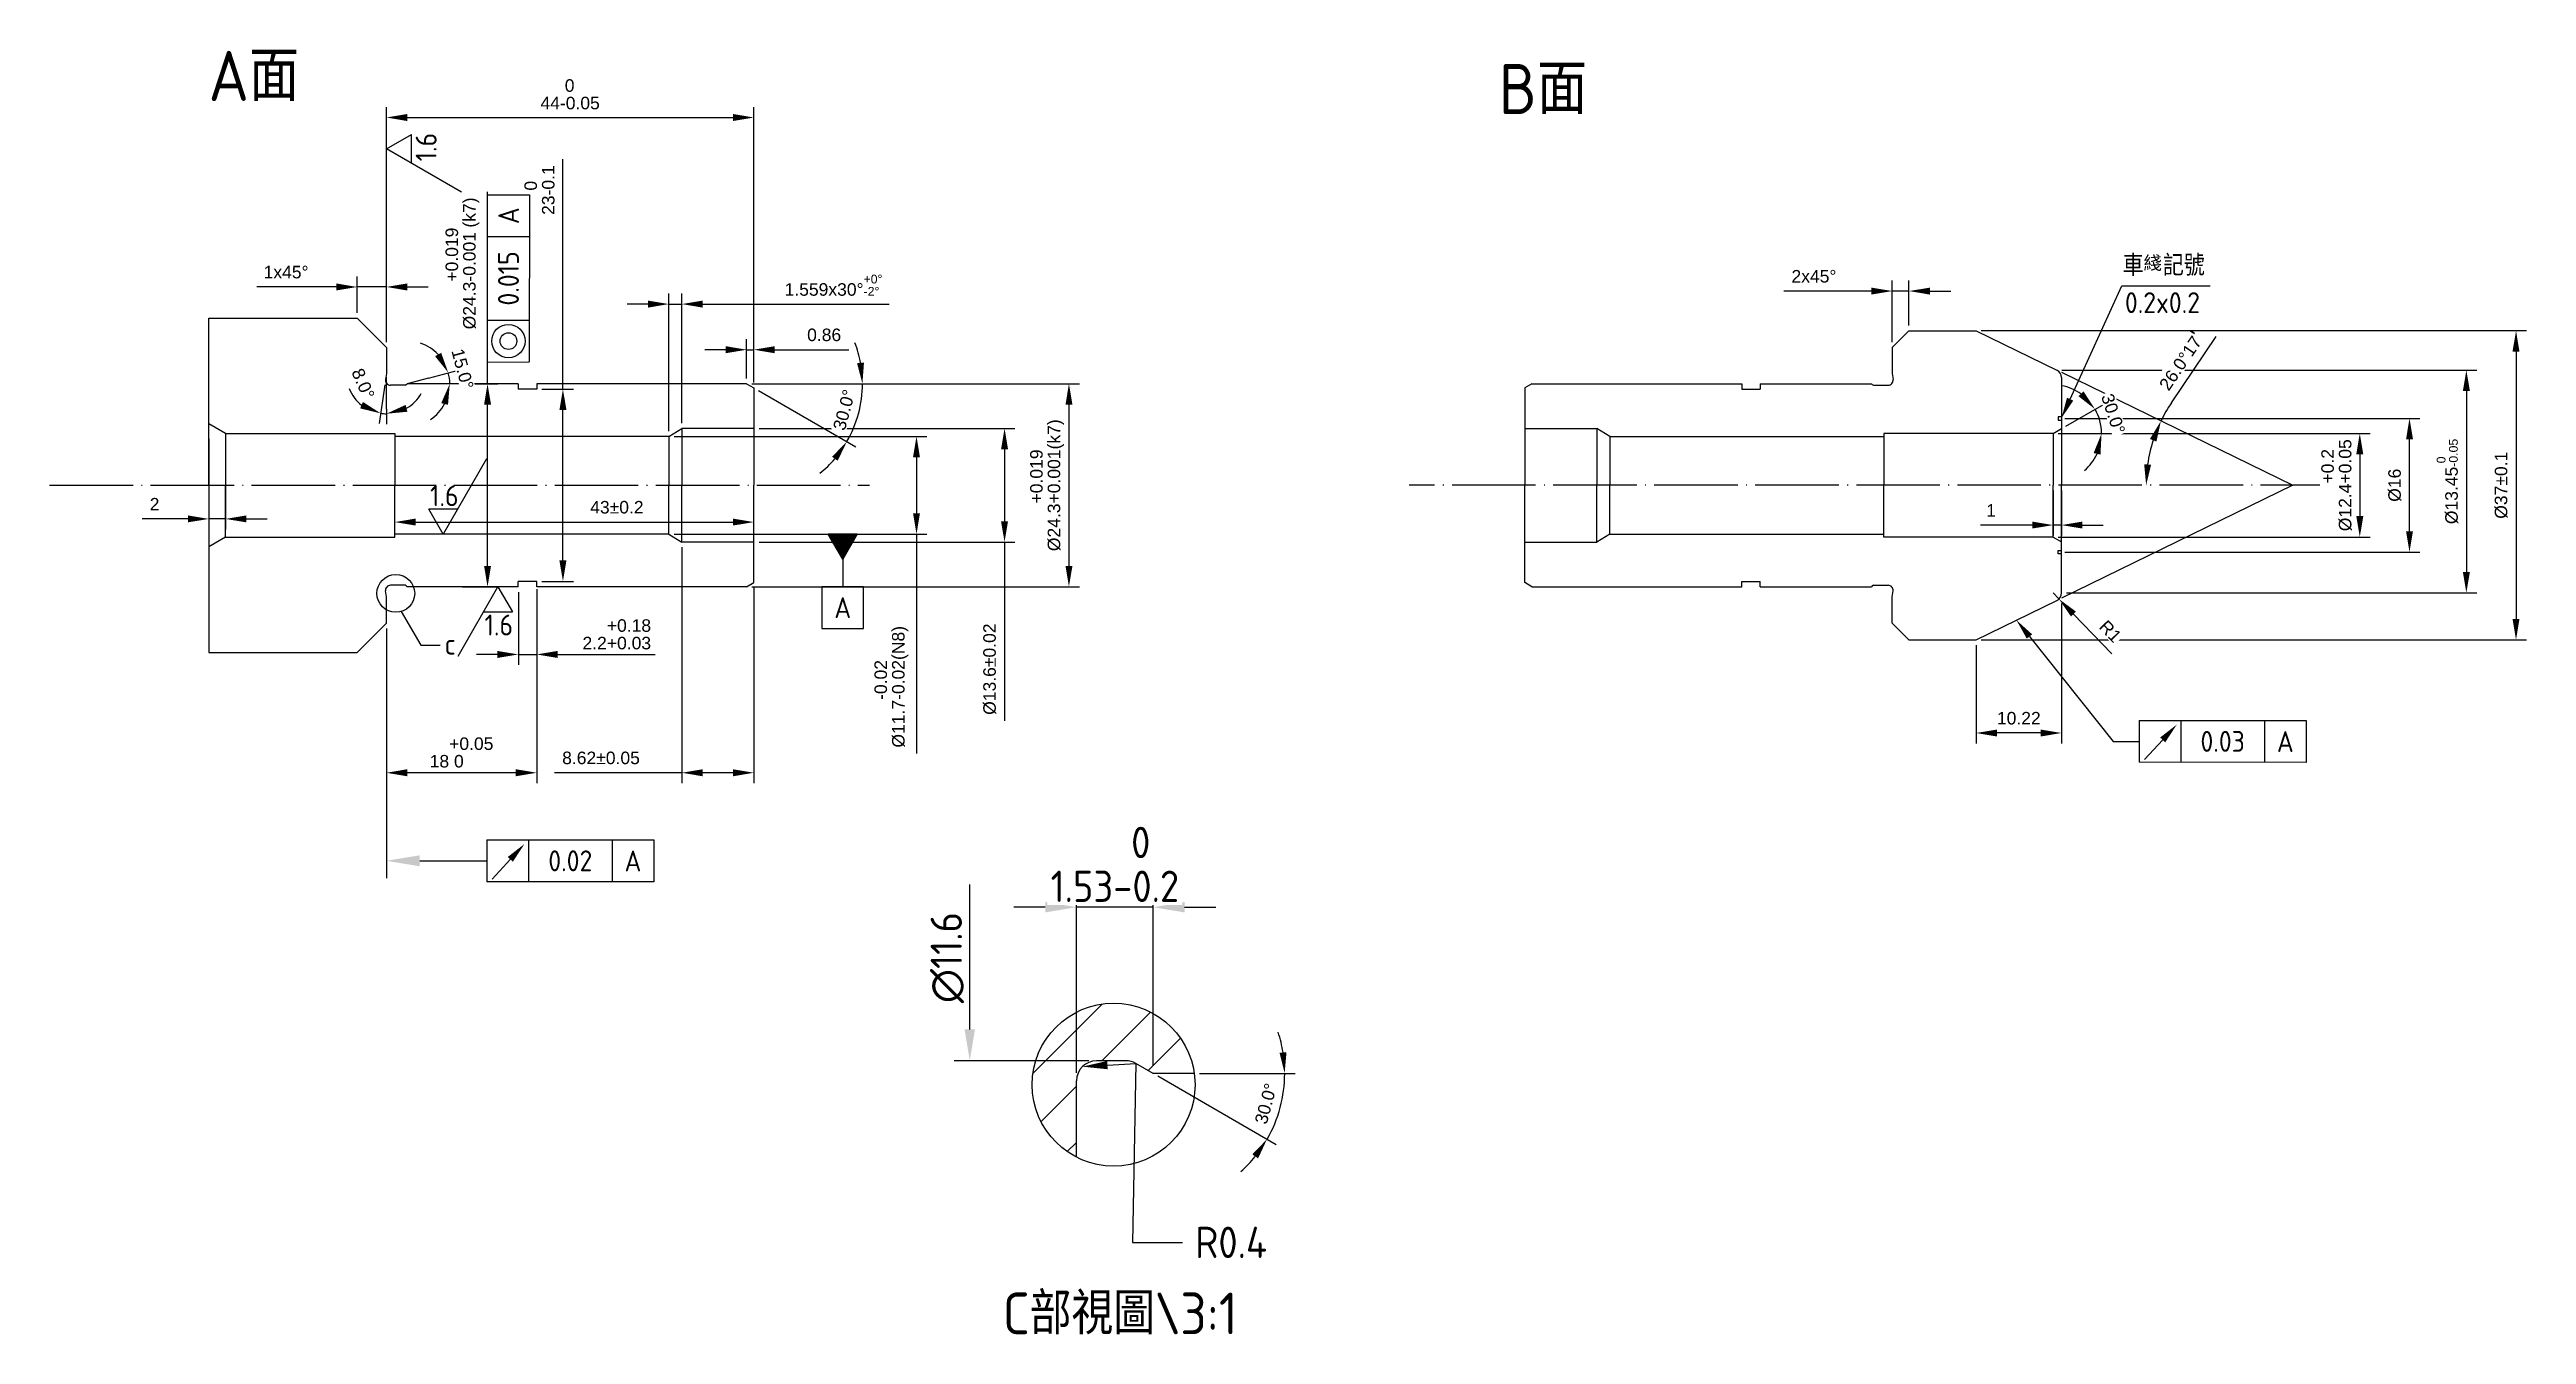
# Model space of a CAD drawing. Header units: millimetres. Extents: x -1183 to 2432, y -404 to 1213.
# Drawn here: x 553.3 to 849.9, y 461.5 to 615.3 of the extents above; entities that cross this region are included whole.
import ezdxf
from ezdxf import colors
from ezdxf.entities.mleader import LeaderData, LeaderLine
from ezdxf.math import Vec2, Vec3

# ---------------------------------------------------------------- set-up
doc = ezdxf.new("R2010")
doc.units = ezdxf.units.MM
doc.linetypes.add('c10', pattern=[12, 10, -1, 0, -1])
for name, color, linetype in [('c10', 1, 'c10'), ('文字', 2, 'Continuous'), ('標註', 3, 'Continuous'), ('標註線', 3, 'Continuous'), ('細實線', 4, 'Continuous')]:
    doc.layers.add(name, color=color, linetype=linetype)
doc.styles.get("Standard").update_dxf_attribs({"font": 'isocp.shx', "height": 5, "bigfont": 'chineset.shx'})
doc.styles.add('可註解', font='arial.ttf')
doc.dimstyles.new('ISO-25', dxfattribs={"dimtxt": 1.5, "dimasz": 2.5, "dimexe": 1.25, "dimexo": 0.625, "dimgap": 1, "dimtad": 1, "dimdec": 3, "dimdsep": 46, "dimtxsty": '可註解', "dimcen": 2.5, "dimclrd": 3, "dimclre": 3, "dimclrt": 3, "dimadec": 1, "dimazin": 0, "dimtfac": 1, "dimtdec": 3, "dimtmove": 0, "dimatfit": 3, "dimfxl": 1, "dimtfill": 1, "dimtfillclr": 256, "dimarcsym": 0})

msp = doc.modelspace()

# ---------------------------------------------------------------- texts
at = {"layer": '文字'}
for s, width, insert, char_height, attachment_point in [('A面', 44.789618, (572.3739, 615.1232), 6, 1), ('B面', 44.789618, (726.8577, 613.5575), 6, 1), ('車{\\fPMingLiU|b0|i0|c136|p18;\\H0.64x;    }記號', 11.023671, (801.5789, 590.6958), 2.5, 1), ('{\\fPMingLiU|b0|i0|c136|p18;\\H0.64x;綫}', 2.263528, (804.0776, 590.549), 2.5, 1), ('0.2x0.2', 7.760664, (801.8435, 586.2313), 2.5, 1), ('0.03', 10, (813.5504, 532.474), 2.5, 5), ('A', 5, (821.0504, 532.4518), 2.5, 5), ('0.02', 10, (615.6934, 518.1804), 2.5, 5), ('A', 5, (623.1934, 518.1583), 2.5, 5), ('C部視圖\\\\3:1', 34.433369, (667.4758, 466.517), 5, 1)]:
    msp.add_mtext_dynamic_manual_height_columns(s, width=width, gutter_width=12.5, heights=[0], dxfattribs=dict(at, insert=insert, char_height=char_height, attachment_point=attachment_point))
at = {"layer": '標註', "color": 3}
msp.add_text('∅11.6', height=3.75, rotation=90, dxfattribs=at).set_placement((662.5901, 501.1433))

# ---------------------------------------------------------------- blocks, each defined once
blk = doc.blocks.new('*D104')
at = {"layer": '標註', "color": 3, "lineweight": -2, "transparency": 16777216}
for p, q in [((634.31, 579.35), (631.81, 579.35)), ((636.81, 575.9), (636.81, 580.6)), ((636.81, 579.35), (637.67, 579.35)), ((637.67, 575.41), (637.67, 580.6)), ((640.17, 579.35), (649.04, 579.35))]:
    blk.add_line(p, q, dxfattribs=at)
at = {"layer": '標註', "color": 3, "transparency": 16777216}
for points in [[(634.31, 579.77), (634.31, 578.93), (636.81, 579.35)], [(640.17, 579.77), (640.17, 578.93), (637.67, 579.35)]]:
    blk.add_solid(points, dxfattribs=at)
at = {"layer": '標註', "color": 3, "transparency": 16777216, "insert": (646.09, 581.12), "char_height": 1.5, "attachment_point": 5, "style": '可註解', "bg_fill": 3, "box_fill_scale": 1.1, "bg_fill_color": 256, "bg_fill_true_color": 13158600, "bg_fill_transparency": 0}
blk.add_mtext('0.86', dxfattribs=at)
blk = doc.blocks.new('*D105')
at = {"layer": '標註', "color": 3, "lineweight": -2, "transparency": 16777216}
for p, q in [((624.99, 584.81), (622.49, 584.81)), ((627.49, 569.6), (627.49, 586.06)), ((627.49, 584.81), (629.05, 584.81)), ((629.05, 570.55), (629.05, 586.06)), ((631.55, 584.81), (653.86, 584.81))]:
    blk.add_line(p, q, dxfattribs=at)
at = {"layer": '標註', "color": 3, "transparency": 16777216}
for points in [[(624.99, 585.23), (624.99, 584.39), (627.49, 584.81)], [(631.55, 585.23), (631.55, 584.39), (629.05, 584.81)]]:
    blk.add_solid(points, dxfattribs=at)
at = {"layer": '標註', "color": 3, "transparency": 16777216, "insert": (647.21, 587.06), "char_height": 1.5, "attachment_point": 5, "style": '可註解', "bg_fill": 3, "box_fill_scale": 1.1, "bg_fill_color": 256, "bg_fill_true_color": 13158600, "bg_fill_transparency": 0}
blk.add_mtext('1.559x30%%D{\\H0.7x;\\S+0%%D^ -2%%D;}', dxfattribs=at)
blk = doc.blocks.new('*D106')
at = {"layer": '標註', "color": 3, "lineweight": -2, "transparency": 16777216}
for p, q in [((593.67, 580.25), (593.67, 608.39)), ((637.67, 575.41), (637.67, 608.39)), ((596.17, 607.14), (635.17, 607.14))]:
    blk.add_line(p, q, dxfattribs=at)
at = {"layer": '標註', "color": 3, "transparency": 16777216}
for points in [[(596.17, 607.56), (596.17, 606.72), (593.67, 607.14)], [(635.17, 607.56), (635.17, 606.72), (637.67, 607.14)]]:
    blk.add_solid(points, dxfattribs=at)
at = {"layer": '標註', "color": 3, "transparency": 16777216, "insert": (615.67, 609.92), "char_height": 1.5, "attachment_point": 5, "style": '可註解', "bg_fill": 3, "box_fill_scale": 1.1, "bg_fill_color": 256, "bg_fill_true_color": 13158600, "bg_fill_transparency": 0}
blk.add_mtext('44\\S 0^ -0.05;', dxfattribs=at)
blk = doc.blocks.new('*D107')
at = {"layer": '標註', "color": 3, "lineweight": -2, "transparency": 16777216}
for p, q in [((590.17, 583.75), (590.17, 588.11)), ((593.67, 580.25), (593.67, 588.11)), ((587.67, 586.86), (578.15, 586.86)), ((593.67, 586.86), (590.17, 586.86)), ((596.17, 586.86), (598.67, 586.86))]:
    blk.add_line(p, q, dxfattribs=at)
at = {"layer": '標註', "color": 3, "transparency": 16777216}
for points in [[(587.67, 587.28), (587.67, 586.44), (590.17, 586.86)], [(596.17, 587.28), (596.17, 586.44), (593.67, 586.86)]]:
    blk.add_solid(points, dxfattribs=at)
at = {"layer": '標註', "color": 3, "transparency": 16777216, "insert": (581.66, 588.63), "char_height": 1.5, "attachment_point": 5, "style": '可註解', "bg_fill": 3, "box_fill_scale": 1.1, "bg_fill_color": 256, "bg_fill_true_color": 13158600, "bg_fill_transparency": 0}
blk.add_mtext('1x45%%D', dxfattribs=at)
blk = doc.blocks.new('*D108')
at = {"layer": '標註', "color": 3, "lineweight": -2, "transparency": 16777216}
for p, q in [((609.47, 550.35), (609.47, 541.63)), ((611.67, 550.68), (611.67, 541.63)), ((606.97, 542.88), (604.47, 542.88)), ((609.47, 542.88), (611.67, 542.88)), ((614.17, 542.88), (625.86, 542.88))]:
    blk.add_line(p, q, dxfattribs=at)
at = {"layer": '標註', "color": 3, "transparency": 16777216}
for points in [[(606.97, 543.3), (606.97, 542.46), (609.47, 542.88)], [(614.17, 543.3), (614.17, 542.46), (611.67, 542.88)]]:
    blk.add_solid(points, dxfattribs=at)
at = {"layer": '標註', "color": 3, "transparency": 16777216, "insert": (621.26, 545.29), "char_height": 1.5, "attachment_point": 5, "style": '可註解', "bg_fill": 3, "box_fill_scale": 1.1, "bg_fill_color": 256, "bg_fill_true_color": 13158600, "bg_fill_transparency": 0}
blk.add_mtext('2.2\\S+0.18^ +0.03;', dxfattribs=at)
blk = doc.blocks.new('*D109')
at = {"layer": '標註', "color": 3, "lineweight": -2, "transparency": 16777216}
for p, q in [((611.67, 550.35), (611.67, 527.47)), ((593.67, 546), (593.67, 527.47)), ((609.17, 528.72), (596.17, 528.72))]:
    blk.add_line(p, q, dxfattribs=at)
at = {"layer": '標註', "color": 3, "transparency": 16777216}
for points in [[(596.17, 529.14), (596.17, 528.3), (593.67, 528.72)], [(609.17, 529.14), (609.17, 528.3), (611.67, 528.72)]]:
    blk.add_solid(points, dxfattribs=at)
at = {"layer": '標註', "color": 3, "transparency": 16777216, "insert": (602.67, 531.14), "char_height": 1.5, "attachment_point": 5, "style": '可註解', "bg_fill": 3, "box_fill_scale": 1.1, "bg_fill_color": 256, "bg_fill_true_color": 13158600, "bg_fill_transparency": 0}
blk.add_mtext('18\\S+0.05^  0;', dxfattribs=at)
blk = doc.blocks.new('*D110')
at = {"layer": '標註', "color": 3, "lineweight": -2, "transparency": 16777216}
for p, q in [((629.05, 555.7), (629.05, 527.47)), ((637.67, 550.85), (637.67, 527.47)), ((629.05, 528.72), (613.8, 528.72)), ((635.17, 528.72), (631.55, 528.72))]:
    blk.add_line(p, q, dxfattribs=at)
at = {"layer": '標註', "color": 3, "transparency": 16777216}
for points in [[(631.55, 529.14), (631.55, 528.3), (629.05, 528.72)], [(635.17, 529.14), (635.17, 528.3), (637.67, 528.72)]]:
    blk.add_solid(points, dxfattribs=at)
at = {"layer": '標註', "color": 3, "transparency": 16777216, "insert": (619.37, 530.49), "char_height": 1.5, "width": 12.7025, "attachment_point": 5, "style": '可註解', "bg_fill": 3, "box_fill_scale": 1.1, "bg_fill_color": 256, "bg_fill_true_color": 13158600, "bg_fill_transparency": 0}
blk.add_mtext('8.62±0.05', dxfattribs=at)
blk = doc.blocks.new('*D111')
at = {"layer": '標註', "color": 3, "lineweight": -2, "transparency": 16777216}
for p, q in [((594.67, 557.9), (594.67, 559.97)), ((597.17, 558.72), (635.17, 558.72)), ((637.67, 556.95), (637.67, 559.97))]:
    blk.add_line(p, q, dxfattribs=at)
at = {"layer": '標註', "color": 3, "transparency": 16777216}
for points in [[(597.17, 559.14), (597.17, 558.31), (594.67, 558.72)], [(635.17, 559.14), (635.17, 558.31), (637.67, 558.72)]]:
    blk.add_solid(points, dxfattribs=at)
at = {"layer": '標註', "color": 3, "transparency": 16777216, "insert": (621.27, 560.49), "char_height": 1.5, "attachment_point": 5, "style": '可註解', "bg_fill": 3, "box_fill_scale": 1.1, "bg_fill_color": 256, "bg_fill_true_color": 13158600, "bg_fill_transparency": 0}
blk.add_mtext('43±0.2', dxfattribs=at)
blk = doc.blocks.new('*D112')
at = {"layer": '標註', "color": 3, "lineweight": -2, "transparency": 16777216}
for p, q in [((572.41, 568.7), (572.41, 557.85)), ((574.41, 568.7), (574.41, 557.85)), ((569.91, 559.1), (564.41, 559.1)), ((574.41, 559.1), (572.41, 559.1)), ((576.91, 559.1), (579.41, 559.1))]:
    blk.add_line(p, q, dxfattribs=at)
at = {"layer": '標註', "color": 3, "transparency": 16777216}
for points in [[(569.91, 559.52), (569.91, 558.69), (572.41, 559.1)], [(576.91, 559.52), (576.91, 558.69), (574.41, 559.1)]]:
    blk.add_solid(points, dxfattribs=at)
at = {"layer": '標註', "color": 3, "transparency": 16777216, "insert": (565.91, 560.86), "char_height": 1.5, "attachment_point": 5, "style": '可註解', "bg_fill": 3, "box_fill_scale": 1.1, "bg_fill_color": 256, "bg_fill_true_color": 13158600, "bg_fill_transparency": 0}
blk.add_mtext('2', dxfattribs=at)
blk = doc.blocks.new('*D102')
at = {"layer": '標註', "color": 3, "lineweight": -2, "transparency": 16777216}
for p, q in [((605.78, 575.28), (605.78, 598.26)), ((602.66, 575.28), (607.03, 575.28)), ((605.78, 553.48), (605.78, 572.78)), ((602.77, 550.98), (607.03, 550.98))]:
    blk.add_line(p, q, dxfattribs=at)
at = {"layer": '標註', "color": 3, "transparency": 16777216}
for points in [[(605.37, 572.78), (606.2, 572.78), (605.78, 575.28)], [(605.37, 553.48), (606.2, 553.48), (605.78, 550.98)]]:
    blk.add_solid(points, dxfattribs=at)
at = {"layer": '標註', "color": 3, "transparency": 16777216, "insert": (602.78, 589.68), "char_height": 1.5, "attachment_point": 5, "rotation": 90, "style": '可註解', "bg_fill": 3, "box_fill_scale": 1.1, "bg_fill_color": 256, "bg_fill_true_color": 13158600, "bg_fill_transparency": 0}
blk.add_mtext('%%C24.3\\S+0.019^ -0.001;(k7)', dxfattribs=at)
blk = doc.blocks.new('*D113')
at = {"layer": '標註', "color": 3, "lineweight": -2, "transparency": 16777216}
for p, q in [((614.81, 574.63), (614.81, 602.16)), ((612.29, 574.63), (616.06, 574.63)), ((614.81, 554.13), (614.81, 572.13)), ((612.29, 551.63), (616.06, 551.63))]:
    blk.add_line(p, q, dxfattribs=at)
at = {"layer": '標註', "color": 3, "transparency": 16777216}
for points in [[(614.39, 572.13), (615.23, 572.13), (614.81, 574.63)], [(614.39, 554.13), (615.23, 554.13), (614.81, 551.63)]]:
    blk.add_solid(points, dxfattribs=at)
at = {"layer": '標註', "color": 3, "transparency": 16777216, "insert": (612.01, 598.45), "char_height": 1.5, "attachment_point": 5, "rotation": 90, "style": '可註解', "bg_fill": 3, "box_fill_scale": 1.1, "bg_fill_color": 256, "bg_fill_true_color": 13158600, "bg_fill_transparency": 0}
blk.add_mtext('23\\S 0^ -0.1;', dxfattribs=at)
blk = doc.blocks.new('*D114')
at = {"layer": '標註', "color": 3, "lineweight": -2, "transparency": 16777216}
for p, q in [((628.11, 568.98), (658.4, 568.98)), ((657.15, 566.48), (657.15, 559.78)), ((628.11, 557.28), (658.4, 557.28)), ((657.15, 557.28), (657.15, 531.02))]:
    blk.add_line(p, q, dxfattribs=at)
at = {"layer": '標註', "color": 3, "transparency": 16777216}
for points in [[(656.73, 566.48), (657.56, 566.48), (657.15, 568.98)], [(656.73, 559.78), (657.56, 559.78), (657.15, 557.28)]]:
    blk.add_solid(points, dxfattribs=at)
at = {"layer": '標註', "color": 3, "transparency": 16777216, "insert": (654.14, 539.01), "char_height": 1.5, "attachment_point": 5, "rotation": 90, "style": '可註解', "bg_fill": 3, "box_fill_scale": 1.1, "bg_fill_color": 256, "bg_fill_true_color": 13158600, "bg_fill_transparency": 0}
blk.add_mtext('%%C11.7\\S-0.02^ -0.02;(N8)', dxfattribs=at)
blk = doc.blocks.new('*D115')
at = {"layer": '標註', "color": 3, "lineweight": -2, "transparency": 16777216}
for p, q in [((638.29, 569.93), (668.94, 569.93)), ((667.69, 567.43), (667.69, 558.83)), ((638.29, 556.33), (668.94, 556.33)), ((667.69, 556.33), (667.69, 534.92))]:
    blk.add_line(p, q, dxfattribs=at)
at = {"layer": '標註', "color": 3, "transparency": 16777216}
for points in [[(667.27, 567.43), (668.11, 567.43), (667.69, 569.93)], [(667.27, 558.83), (668.11, 558.83), (667.69, 556.33)]]:
    blk.add_solid(points, dxfattribs=at)
at = {"layer": '標註', "color": 3, "transparency": 16777216, "insert": (665.92, 541.12), "char_height": 1.5, "attachment_point": 5, "rotation": 90, "style": '可註解', "bg_fill": 3, "box_fill_scale": 1.1, "bg_fill_color": 256, "bg_fill_true_color": 13158600, "bg_fill_transparency": 0}
blk.add_mtext('%%C13.6±0.02', dxfattribs=at)
blk = doc.blocks.new('*D116')
at = {"layer": '標註', "color": 3, "lineweight": -2, "transparency": 16777216}
for p, q in [((637.43, 575.28), (676.65, 575.28)), ((675.4, 572.78), (675.4, 553.48)), ((637.43, 550.98), (676.65, 550.98))]:
    blk.add_line(p, q, dxfattribs=at)
at = {"layer": '標註', "color": 3, "transparency": 16777216}
for points in [[(674.99, 572.78), (675.82, 572.78), (675.4, 575.28)], [(674.99, 553.48), (675.82, 553.48), (675.4, 550.98)]]:
    blk.add_solid(points, dxfattribs=at)
at = {"layer": '標註', "color": 3, "transparency": 16777216, "insert": (672.78, 563.13), "char_height": 1.5, "attachment_point": 5, "rotation": 90, "style": '可註解', "bg_fill": 3, "box_fill_scale": 1.1, "bg_fill_color": 256, "bg_fill_true_color": 13158600, "bg_fill_transparency": 0}
blk.add_mtext('%%C24.3\\S+0.019^ +0.001;(k7)', dxfattribs=at)
blk = doc.blocks.new('*D117')
at = {"layer": '標註', "color": 3, "lineweight": -2, "transparency": 16777216}
for p, q in [((637.43, 575.28), (651.92, 575.28)), ((638.21, 574.47), (649.89, 567.72))]:
    blk.add_line(p, q, dxfattribs=at)
for start, end in [(10.3469, 20.6938), (330, 360), (309.3062, 319.6531)]:
    blk.add_arc((636.81, 575.28), 13.86, start, end, dxfattribs=at)
at = {"layer": '標註', "color": 3, "transparency": 16777216}
for points in [[(650.86, 577.81), (650.03, 577.73), (650.67, 575.28)], [(647.03, 566.54), (647.71, 566.06), (648.81, 568.35)]]:
    blk.add_solid(points, dxfattribs=at)
at = {"layer": '標註', "color": 3, "transparency": 16777216, "insert": (648.49, 572.15), "char_height": 1.5, "attachment_point": 5, "rotation": 75, "style": '可註解', "bg_fill": 3, "box_fill_scale": 1.1, "bg_fill_color": 256, "bg_fill_true_color": 13158600, "bg_fill_transparency": 0}
blk.add_mtext('30.0°', dxfattribs=at)
blk = doc.blocks.new('*D118')
at = {"layer": '標註', "color": 3, "lineweight": -2, "transparency": 16777216}
for p, q in [((686.03, 492.43), (700.21, 484.24)), ((691.03, 492.74), (702.48, 492.74))]:
    blk.add_line(p, q, dxfattribs=at)
for start, end in [(9.1066, 18.2131), (330, 0), (311.7869, 320.8934)]:
    blk.add_arc((685.49, 492.74), 15.75, start, end, dxfattribs=at)
at = {"layer": '標註', "color": 3, "transparency": 16777216}
for points in [[(701.45, 495.27), (700.62, 495.2), (701.23, 492.74)], [(697.36, 483.05), (698.05, 482.57), (699.12, 484.87)]]:
    blk.add_solid(points, dxfattribs=at)
at = {"layer": '標註', "color": 3, "transparency": 16777216, "insert": (698.99, 489.12), "char_height": 1.5, "attachment_point": 5, "rotation": 75, "style": '可註解', "bg_fill": 3, "box_fill_scale": 1.1, "bg_fill_color": 256, "bg_fill_true_color": 13158600, "bg_fill_transparency": 0}
blk.add_mtext('30.0°', dxfattribs=at)
blk = doc.blocks.new('*D119')
at = {"layer": '標註', "color": 3, "lineweight": -2, "transparency": 16777216}
for p, q in [((793.87, 569.33), (831.22, 569.33)), ((829.97, 566.83), (829.97, 559.43)), ((793.87, 556.93), (831.22, 556.93))]:
    blk.add_line(p, q, dxfattribs=at)
at = {"layer": '標註', "color": 3, "transparency": 16777216}
for points in [[(829.55, 566.83), (830.39, 566.83), (829.97, 569.33)], [(829.55, 559.43), (830.39, 559.43), (829.97, 556.93)]]:
    blk.add_solid(points, dxfattribs=at)
at = {"layer": '標註', "color": 3, "transparency": 16777216, "insert": (827.19, 563.13), "char_height": 1.5, "attachment_point": 5, "rotation": 90, "style": '可註解', "bg_fill": 3, "box_fill_scale": 1.1, "bg_fill_color": 256, "bg_fill_true_color": 13158600, "bg_fill_transparency": 0}
blk.add_mtext('%%C12.4\\S+0.2^ +0.05;', dxfattribs=at)
blk = doc.blocks.new('*D120')
at = {"layer": '標註', "color": 3, "lineweight": -2, "transparency": 16777216}
for p, q in [((793.25, 562.5), (793.25, 557.11)), ((794.25, 562.5), (794.25, 557.11)), ((790.75, 558.36), (784.54, 558.36)), ((794.25, 558.36), (793.25, 558.36)), ((796.75, 558.36), (799.25, 558.36))]:
    blk.add_line(p, q, dxfattribs=at)
at = {"layer": '標註', "color": 3, "transparency": 16777216}
for points in [[(790.75, 558.78), (790.75, 557.95), (793.25, 558.36)], [(796.75, 558.78), (796.75, 557.95), (794.25, 558.36)]]:
    blk.add_solid(points, dxfattribs=at)
at = {"layer": '標註', "color": 3, "transparency": 16777216, "insert": (785.82, 560.12), "char_height": 1.5, "attachment_point": 5, "style": '可註解', "bg_fill": 3, "box_fill_scale": 1.1, "bg_fill_color": 256, "bg_fill_true_color": 13158600, "bg_fill_transparency": 0}
blk.add_mtext('1', dxfattribs=at)
blk = doc.blocks.new('*D121')
at = {"layer": '標註', "color": 3, "lineweight": -2, "transparency": 16777216}
for p, q in [((794.31, 576.92), (843.98, 576.92)), ((842.73, 574.42), (842.73, 552.74)), ((794.87, 550.24), (843.98, 550.24))]:
    blk.add_line(p, q, dxfattribs=at)
at = {"layer": '標註', "color": 3, "transparency": 16777216}
for points in [[(842.32, 574.42), (843.15, 574.42), (842.73, 576.92)], [(842.32, 552.74), (843.15, 552.74), (842.73, 550.24)]]:
    blk.add_solid(points, dxfattribs=at)
at = {"layer": '標註', "color": 3, "transparency": 16777216, "insert": (840.47, 563.58), "char_height": 1.5, "width": 9.1036, "attachment_point": 5, "rotation": 90, "style": '可註解', "bg_fill": 3, "box_fill_scale": 1.1, "bg_fill_color": 256, "bg_fill_true_color": 13158600, "bg_fill_transparency": 0}
blk.add_mtext('%%C13.45{\\H0.7x;\\S 0^ -0.05;}', dxfattribs=at)
blk = doc.blocks.new('*D122')
at = {"layer": '標註', "color": 3, "lineweight": -2, "transparency": 16777216}
for p, q in [((784.65, 581.63), (849.93, 581.63)), ((848.68, 579.13), (848.68, 547.13)), ((784.65, 544.63), (849.93, 544.63))]:
    blk.add_line(p, q, dxfattribs=at)
at = {"layer": '標註', "color": 3, "transparency": 16777216}
for points in [[(848.26, 579.13), (849.09, 579.13), (848.68, 581.63)], [(848.26, 547.13), (849.09, 547.13), (848.68, 544.63)]]:
    blk.add_solid(points, dxfattribs=at)
at = {"layer": '標註', "color": 3, "transparency": 16777216, "insert": (846.91, 563.13), "char_height": 1.5, "attachment_point": 5, "rotation": 90, "style": '可註解', "bg_fill": 3, "box_fill_scale": 1.1, "bg_fill_color": 256, "bg_fill_true_color": 13158600, "bg_fill_transparency": 0}
blk.add_mtext('%%C37±0.1', dxfattribs=at)
blk = doc.blocks.new('*D123')
at = {"layer": '標註', "color": 3, "lineweight": -2, "transparency": 16777216}
for p, q in [((793.25, 550.24), (793.94, 549.52)), ((800.28, 542.95), (795.68, 547.72))]:
    blk.add_line(p, q, dxfattribs=at)
at = {"layer": '標註', "color": 3, "transparency": 16777216}
blk.add_solid([(795.98, 548.01), (795.38, 547.43), (793.94, 549.52)], dxfattribs=at)
at = {"layer": '標註', "color": 3, "transparency": 16777216, "insert": (800.11, 545.65), "char_height": 1.5, "attachment_point": 5, "rotation": 313.9973, "style": '可註解', "bg_fill": 3, "box_fill_scale": 1.1, "bg_fill_color": 256, "bg_fill_true_color": 13158600, "bg_fill_transparency": 0}
blk.add_mtext('R1', dxfattribs=at)
blk = doc.blocks.new('*D124')
at = {"layer": '標註', "color": 3, "lineweight": -2, "transparency": 16777216}
for p, q in [((794.25, 548.99), (794.25, 532.23)), ((784.03, 544), (784.03, 532.23)), ((791.75, 533.48), (786.53, 533.48))]:
    blk.add_line(p, q, dxfattribs=at)
at = {"layer": '標註', "color": 3, "transparency": 16777216}
for points in [[(786.53, 533.89), (786.53, 533.06), (784.03, 533.48)], [(791.75, 533.89), (791.75, 533.06), (794.25, 533.48)]]:
    blk.add_solid(points, dxfattribs=at)
at = {"layer": '標註', "color": 3, "transparency": 16777216, "insert": (789.14, 535.24), "char_height": 1.5, "attachment_point": 5, "style": '可註解', "bg_fill": 3, "box_fill_scale": 1.1, "bg_fill_color": 256, "bg_fill_true_color": 13158600, "bg_fill_transparency": 0}
blk.add_mtext('10.22', dxfattribs=at)
blk = doc.blocks.new('*D125')
at = {"layer": '標註', "color": 3, "lineweight": -2, "transparency": 16777216}
blk.add_line((807.42, 572.99), (812.79, 580.92), dxfattribs=at)
for start, end in [(145.8415, 154), (162.1585, 171.8415)]:
    blk.add_arc((821.96, 563.13), 17.57, start, end, dxfattribs=at)
at = {"layer": '標註', "color": 3, "transparency": 16777216}
for points in [[(804.84, 568.67), (805.62, 568.36), (806.16, 570.83)], [(804.98, 565.59), (804.15, 565.65), (804.39, 563.13)]]:
    blk.add_solid(points, dxfattribs=at)
at = {"layer": '標註', "color": 3, "transparency": 16777216, "insert": (808.47, 578.07), "char_height": 1.5, "width": 4.3135, "attachment_point": 5, "rotation": 55.8415, "style": '可註解', "bg_fill": 3, "box_fill_scale": 1.1, "bg_fill_color": 256, "bg_fill_true_color": 13158600, "bg_fill_transparency": 0}
blk.add_mtext("26.0°17{\\H1.29167x;\\C256;'}", dxfattribs=at)
blk = doc.blocks.new('*D103')
at = {"layer": '標註', "color": 3, "lineweight": -2, "transparency": 16777216}
for p, q in [((794.67, 571.13), (837.17, 571.13)), ((835.92, 557.63), (835.92, 568.63)), ((794.67, 555.13), (837.17, 555.13))]:
    blk.add_line(p, q, dxfattribs=at)
at = {"layer": '標註', "color": 3, "transparency": 16777216}
for points in [[(835.51, 568.63), (836.34, 568.63), (835.92, 571.13)], [(835.51, 557.63), (836.34, 557.63), (835.92, 555.13)]]:
    blk.add_solid(points, dxfattribs=at)
at = {"layer": '標註', "color": 3, "transparency": 16777216, "insert": (834.16, 563.13), "char_height": 1.5, "attachment_point": 5, "rotation": 90, "style": '可註解', "bg_fill": 3, "box_fill_scale": 1.1, "bg_fill_color": 256, "bg_fill_true_color": 13158600, "bg_fill_transparency": 0}
blk.add_mtext('%%C16', dxfattribs=at)
blk = doc.blocks.new('*D126')
at = {"layer": '標註', "color": 3, "lineweight": -2, "transparency": 16777216}
for p, q in [((794.79, 570.22), (799.35, 572.85)), ((793.87, 569.33), (800.3, 569.33))]:
    blk.add_line(p, q, dxfattribs=at)
for start, end in [(54.8803, 79.7606), (0, 30), (310.2394, 335.1197)]:
    blk.add_arc((793.25, 569.33), 5.8, start, end, dxfattribs=at)
at = {"layer": '標註', "color": 3, "transparency": 16777216}
for points in [[(796.89, 574.36), (796.28, 573.79), (798.27, 572.23)], [(798.1, 566.98), (798.92, 566.8), (799.05, 569.33)]]:
    blk.add_solid(points, dxfattribs=at)
at = {"layer": '標註', "color": 3, "transparency": 16777216, "insert": (800.44, 571.68), "char_height": 1.5, "attachment_point": 5, "rotation": 288.0715, "style": '可註解', "bg_fill": 3, "box_fill_scale": 1.1, "bg_fill_color": 256, "bg_fill_true_color": 13158600, "bg_fill_transparency": 0}
blk.add_mtext('30.0°', dxfattribs=at)
blk = doc.blocks.new('*D127')
at = {"layer": '標註', "color": 3, "lineweight": -2, "transparency": 16777216}
for p, q in [((773.99, 580.25), (773.99, 587.62)), ((775.99, 582.25), (775.99, 587.62)), ((771.49, 586.37), (761.02, 586.37)), ((775.99, 586.37), (773.99, 586.37)), ((778.49, 586.37), (780.99, 586.37))]:
    blk.add_line(p, q, dxfattribs=at)
at = {"layer": '標註', "color": 3, "transparency": 16777216}
for points in [[(771.49, 586.78), (771.49, 585.95), (773.99, 586.37)], [(778.49, 586.78), (778.49, 585.95), (775.99, 586.37)]]:
    blk.add_solid(points, dxfattribs=at)
at = {"layer": '標註', "color": 3, "transparency": 16777216, "insert": (764.61, 588.13), "char_height": 1.5, "attachment_point": 5, "style": '可註解', "bg_fill": 3, "box_fill_scale": 1.1, "bg_fill_color": 256, "bg_fill_true_color": 13158600, "bg_fill_transparency": 0}
blk.add_mtext('2x45%%D', dxfattribs=at)
blk = doc.blocks.new('*D128')
at = {"color": 3, "lineweight": -2, "transparency": 16777216}
blk.add_line((598.72, 575.96), (602.29, 576.92), dxfattribs=at)
for start, end in [(43.4299, 71.8597), (0, 15), (303.1403, 331.5701)]:
    blk.add_arc((596.17, 575.28), 5.09, start, end, dxfattribs=at)
at = {"color": 3, "transparency": 16777216}
for points in [[(600.23, 578.98), (599.5, 578.57), (601.08, 576.6)], [(600.24, 572.96), (601.05, 572.75), (601.26, 575.28)]]:
    blk.add_solid(points, dxfattribs=at)
at = {"color": 3, "transparency": 16777216, "insert": (602.79, 577.05), "char_height": 1.5, "attachment_point": 5, "rotation": 285, "style": '可註解', "bg_fill": 3, "box_fill_scale": 1.1, "bg_fill_color": 256, "bg_fill_true_color": 13158600, "bg_fill_transparency": 0}
blk.add_mtext('15.0°', dxfattribs=at)
blk = doc.blocks.new('*D129')
at = {"layer": '標註線', "color": 3, "lineweight": -2, "transparency": 16777216}
for p, q in [((593.48, 575.16), (592.82, 570.5)), ((593.67, 572.23), (593.67, 570.44))]:
    blk.add_line(p, q, dxfattribs=at)
for start, end in [(201.7687, 231.8843), (300.1157, 330.2313), (262, 270)]:
    blk.add_arc((593.67, 576.5), 4.81, start, end, dxfattribs=at)
at = {"layer": '標註線', "color": 3, "transparency": 16777216}
for points in [[(590.86, 573.1), (590.53, 572.33), (593, 571.73)], [(596.19, 571.93), (595.97, 572.74), (593.67, 571.69)]]:
    blk.add_solid(points, dxfattribs=at)
at = {"layer": '標註線', "color": 3, "transparency": 16777216, "insert": (590.88, 575.28), "char_height": 1.5, "attachment_point": 5, "rotation": 293.6735, "style": '可註解', "bg_fill": 3, "box_fill_scale": 1.1, "bg_fill_color": 256, "bg_fill_true_color": 13158600, "bg_fill_transparency": 0}
blk.add_mtext('8.0°', dxfattribs=at)

# ---------------------------------------------------------------- linework, layer by layer
for p, q in [((572.4052, 563.1282), (572.4052, 583.1282)), ((572.4052, 583.1282), (590.1652, 583.1282)), ((590.1652, 583.1282), (593.6652, 579.6282)), ((775.9864, 581.6282), (773.9864, 579.6282)), ((775.9864, 581.6282), (784.0264, 581.6282)), ((784.0264, 581.6282), (793.6847, 576.9175)), ((593.6652, 579.6282), (593.6652, 576.4982)), ((609.4652, 575.2782), (596.1652, 575.2782)), ((609.4652, 575.2782), (609.4652, 574.6282)), ((611.6652, 574.6282), (609.4652, 574.6282)), ((611.6652, 575.2782), (611.6652, 574.6282)), ((636.8052, 575.2782), (611.6652, 575.2782)), ((636.8052, 575.2782), (637.6652, 574.7817)), ((637.6652, 574.7817), (637.6652, 563.1282)), ((730.8464, 575.2782), (729.9864, 574.7817)), ((729.9864, 574.7817), (729.9864, 563.1282)), ((730.8464, 575.2782), (755.9864, 575.2782)), ((755.9864, 575.2782), (755.9864, 574.6282)), ((755.9864, 574.6282), (758.1864, 574.6282)), ((758.1864, 575.2782), (758.1864, 574.6282)), ((758.1864, 575.2782), (771.4864, 575.2782)), ((574.4052, 569.3282), (572.4052, 570.4829)), ((627.4864, 568.9782), (629.0452, 569.9282)), ((637.6652, 569.9282), (629.0452, 569.9282)), ((629.0452, 569.9282), (629.0452, 563.1282)), ((729.9864, 569.9282), (738.6064, 569.9282)), ((738.6064, 569.9282), (738.6064, 563.1282)), ((740.1652, 568.9782), (738.6064, 569.9282)), ((793.2464, 569.3282), (794.2464, 569.9055)), ((574.4052, 569.3282), (574.4052, 563.1282)), ((574.4052, 569.3282), (594.6652, 569.3282)), ((594.6652, 569.3282), (594.6652, 563.1282)), ((627.4864, 568.9782), (594.6652, 568.9782)), ((627.4864, 568.9782), (627.4864, 563.1282)), ((740.1652, 568.9782), (740.1652, 563.1282)), ((740.1652, 568.9782), (772.9864, 568.9782)), ((793.2464, 569.3282), (772.9864, 569.3282)), ((772.9864, 569.3282), (772.9864, 563.1282)), ((793.2464, 569.3282), (793.2464, 563.1282)), ((572.4052, 563.1282), (572.4052, 543.1282)), ((574.4052, 556.9282), (574.4052, 563.1282)), ((594.6652, 556.9282), (594.6652, 563.1282)), ((627.4864, 557.2782), (627.4864, 563.1282)), ((629.0452, 556.3282), (629.0452, 563.1282)), ((637.6652, 551.4747), (637.6652, 563.1282)), ((729.9864, 551.4747), (729.9864, 563.1282)), ((738.6064, 556.3282), (738.6064, 563.1282)), ((740.1652, 557.2782), (740.1652, 563.1282)), ((772.9864, 556.9282), (772.9864, 563.1282)), ((793.2464, 556.9282), (793.2464, 563.1282)), ((574.4052, 556.9282), (572.4052, 555.7735)), ((574.4052, 556.9282), (594.6652, 556.9282)), ((627.4864, 557.2782), (594.6652, 557.2782)), ((627.4864, 557.2782), (629.0452, 556.3282)), ((637.6652, 556.3282), (629.0452, 556.3282)), ((729.9864, 556.3282), (738.6064, 556.3282)), ((740.1652, 557.2782), (738.6064, 556.3282)), ((740.1652, 557.2782), (772.9864, 557.2782)), ((793.2464, 556.9282), (772.9864, 556.9282)), ((793.2464, 556.9282), (794.2464, 556.3508)), ((609.4652, 550.9782), (596.1652, 550.9782)), ((609.4652, 550.9782), (609.4652, 551.6282)), ((611.6652, 551.6282), (609.4652, 551.6282)), ((611.6652, 550.9782), (611.6652, 551.6282)), ((636.8052, 550.9782), (611.6652, 550.9782)), ((636.8052, 550.9782), (637.6652, 551.4747)), ((730.8464, 550.9782), (729.9864, 551.4747)), ((730.8464, 550.9782), (755.9864, 550.9782)), ((755.9864, 551.6282), (758.1864, 551.6282)), ((755.9864, 550.9782), (755.9864, 551.6282)), ((758.1864, 550.9782), (758.1864, 551.6282)), ((758.1864, 550.9782), (771.4864, 550.9782)), ((771.7267, 551.1582), (773.4929, 551.1582)), ((773.9864, 549.7582), (774.0871, 550.4747)), ((773.9864, 546.6282), (773.9864, 549.7582)), ((784.0264, 544.6282), (793.6847, 549.3389)), ((590.1652, 543.1282), (593.6652, 546.6282)), ((775.9864, 544.6282), (773.9864, 546.6282)), ((572.4052, 543.1282), (590.1652, 543.1282)), ((775.9864, 544.6282), (784.0264, 544.6282)), ((682.227, 494.2526), (678.7085, 494.2526)), ((685.4885, 492.7409), (683.427, 493.9311)), ((690.4039, 492.7409), (685.4885, 492.7409)), ((676.3085, 482.7081), (676.3085, 491.8526))]:
    msp.add_line(p, q)
for centre, radius, start, end in [((793.2464, 576.0187), 1, 0, 64), ((771.9548, 550.6032), 0.6, 112.33497, 141.319431), ((773.4929, 550.5582), 0.6, 352, 90), ((793.2464, 550.2377), 1, 296, 0), ((678.7085, 491.8526), 2.4, 90, 180), ((682.227, 491.8526), 2.4, 60, 90)]:
    msp.add_arc(centre, radius, start, end)
at = {"layer": 'c10'}
for p, q in [((553.3351, 563.1282), (651.5031, 563.1282)), ((828.0874, 563.1282), (716.1484, 563.1282))]:
    msp.add_line(p, q, dxfattribs=at)
at = {"layer": '文字', "linetype": 'ByBlock', "lineweight": -2}
for points in [[(806.369, 532.6529), (804.1893, 530.2894)], [(608.512, 518.3594), (606.3322, 515.9959)]]:
    msp.add_lwpolyline(points, dxfattribs=at)
at = {"layer": '文字'}
for points in [[(806.0628, 532.9354), (808.0639, 534.4907), (806.6753, 532.3704)], [(608.2057, 518.6419), (610.2069, 520.1971), (608.8183, 518.0769)]]:
    msp.add_solid(points, dxfattribs=at)
at = {"layer": '標註', "color": 3}
for p, q in [((663.5276, 498.0026), (663.5276, 515.3449)), ((676.3085, 492.7901), (676.3085, 514.5044)), ((685.4885, 493.6784), (685.4885, 514.5044)), ((672.5585, 512.6294), (668.8085, 512.6294)), ((685.4885, 512.6294), (676.3085, 512.6294)), ((689.2385, 512.6294), (692.9885, 512.6294)), ((677.771, 494.2526), (661.6526, 494.2526))]:
    msp.add_line(p, q, dxfattribs=at)
for points in [[(672.5585, 513.2544), (672.5585, 512.0044), (676.3085, 512.6294)], [(689.2385, 513.2544), (689.2385, 512.0044), (685.4885, 512.6294)], [(662.9026, 498.0026), (664.1526, 498.0026), (663.5276, 494.2526)]]:
    msp.add_solid(points, dxfattribs=at)
at = {"layer": '細實線'}
for p, q in [((803.5504, 534.9771), (808.5504, 534.9771)), ((803.5504, 534.9771), (803.5504, 529.9771)), ((808.5504, 534.9771), (808.5504, 529.9518)), ((808.5504, 534.9771), (818.5504, 534.9771)), ((818.5504, 534.9771), (818.5504, 529.9518)), ((818.5504, 534.9771), (823.5504, 534.9771)), ((823.5504, 534.9771), (823.5504, 529.9518)), ((823.5504, 529.9518), (803.5504, 529.9771)), ((605.6934, 520.6836), (610.6934, 520.6836)), ((605.6934, 520.6836), (605.6934, 515.6836)), ((610.6934, 520.6836), (610.6934, 515.6583)), ((610.6934, 520.6836), (620.6934, 520.6836)), ((620.6934, 520.6836), (620.6934, 515.6583)), ((620.6934, 520.6836), (625.6934, 520.6836)), ((625.6934, 520.6836), (625.6934, 515.6583)), ((625.6934, 515.6583), (605.6934, 515.6836))]:
    msp.add_line(p, q, dxfattribs=at)
at = {"layer": '細實線', "linetype": 'Continuous'}
for p, q in [((671.0916, 492.7381), (679.3988, 501.0453)), ((679.3413, 494.2526), (685.1682, 500.0795)), ((684.9028, 493.079), (688.7637, 496.9398)), ((672.0573, 486.9687), (676.3085, 491.2198)), ((675.197, 483.3732), (676.3085, 484.4846))]:
    msp.add_line(p, q, dxfattribs=at)
at = {"layer": '細實線'}
msp.add_circle((680.7479, 491.389), 9.7501, dxfattribs=at)

msp.set_redraw_order([(e.dxf.handle, doc.entitydb.next_handle()) for e in msp.query("TEXT MTEXT ATTDEF DIMENSION ARC_DIMENSION")])  # texts and dimensions are drawn at this point

# ---------------------------------------------------------------- leaders
at = {"layer": '細實線'}
ml = msp.add_multileader_mtext('Standard', dxfattribs=at)
ml.set_content('', color=256)
ml.set_leader_properties()
ml.build(insert=Vec2(0, 0))
ctx = ml.context
ctx.base_point, ctx.plane_origin = Vec3(605.6934, 518.1836), Vec3(-458.9049, 159.3385)
notes = []
notes.append((ctx, [(0, (1, 1, 0), (604.0377, 518.1836), (1, 0), 1.6557, [(0, [(593.6652, 518.1836)], 0, [])])]))
ctx.mtext.insert, ctx.mtext.flow_direction = Vec3(607.6934, 520.1836), 5
for ctx, leaders in notes:
    for number, flags, end, landing, length, lines in leaders:
        leader = LeaderData()
        leader.index, (leader.has_last_leader_line, leader.has_dogleg_vector, leader.attachment_direction) = number, flags
        leader.last_leader_point, leader.dogleg_vector, leader.dogleg_length = Vec3(end), Vec3(landing), length
        for number, points, colour, breaks in lines:
            line = LeaderLine()
            line.index, line.vertices, line.color, line.breaks = number, Vec3.list(points), colors.encode_raw_color(colour), breaks
            leader.lines.append(line)
        ctx.leaders.append(leader)

# ---------------------------------------------------------------- next in the draw order: texts
at = {"layer": '標註', "color": 3, "insert": (680.8985, 517.7563), "char_height": 3.75, "attachment_point": 5, "bg_fill": 3, "box_fill_scale": 1.1, "bg_fill_color": 256, "bg_fill_true_color": 13158600, "bg_fill_transparency": 0}
msp.add_mtext('1.53\\S 0^ -0.2;', dxfattribs=at)

# ---------------------------------------------------------------- next in the draw order: dimensions: what is measured, and where the dimension line sits
at = {"layer": '標註'}
dim = msp.add_linear_dim(base=(636.8052, 579.3499), p1=(637.6652, 574.7817), p2=(636.8052, 575.2782), dimstyle='ISO-25', dxfattribs=at)
dim.commit()
dim.dimension.update_dxf_attribs({"geometry": '*D104', "text_midpoint": (646.093, 579.3499), "dimtype": 160})
dim = msp.add_linear_dim(base=(829.9699, 556.9282), p1=(793.2464, 569.3282), p2=(793.2464, 556.9282), angle=90, text='%%C<>', dimstyle='ISO-25', override={"dimtol": 1, "dimtp": 0.2, "dimtm": -0.05}, dxfattribs=at)
dim.commit()
dim.dimension.update_dxf_attribs({"geometry": '*D119', "text_midpoint": (829.9699, 563.1282), "dimtype": 160})
dim = msp.add_linear_dim(base=(572.4052, 559.1023), p1=(574.4052, 569.3282), p2=(572.4052, 569.3282), dimstyle='ISO-25', dxfattribs=at)
dim.commit()
dim.dimension.update_dxf_attribs({"geometry": '*D112', "text_midpoint": (565.9084, 560.8554)})
dim = msp.add_linear_dim(base=(611.6652, 542.881), p1=(609.4652, 550.9782), p2=(611.6652, 551.3032), dimstyle='ISO-25', override={"dimgap": 0.625, "dimtol": 1, "dimlim": 0, "dimtp": 0.18, "dimtm": -0.03}, dxfattribs=at)
dim.commit()
dim.dimension.update_dxf_attribs({"geometry": '*D108', "text_midpoint": (621.2628, 545.2883)})
dim = msp.add_angular_dim_2l(base=(700.2847, 487.3555), line1=((690.4039, 492.7409), (685.4885, 492.7409)), line2=((685.4885, 492.7409), (683.427, 493.9311)), dimstyle='ISO-25', dxfattribs=at)
dim.commit()
dim.dimension.update_dxf_attribs({"geometry": '*D118', "text_midpoint": (698.9916, 489.1227)})

# ---------------------------------------------------------------- next in the draw order: dimensions: what is measured, and where the dimension line sits
dim = msp.add_linear_dim(base=(629.0452, 584.8089), p1=(627.4864, 568.9782), p2=(629.0452, 569.9282), text='<>x30%%D{\\H0.7x;\\S+0%%D^ -2%%D;}', dimstyle='ISO-25', dxfattribs=at)
dim.commit()
dim.dimension.update_dxf_attribs({"geometry": '*D105', "text_midpoint": (647.2085, 584.8089), "dimtype": 160})
dim = msp.add_linear_dim(base=(794.2464, 558.364), p1=(793.2464, 563.1282), p2=(794.2464, 563.1282), dimstyle='ISO-25', dxfattribs=at)
dim.commit()
dim.dimension.update_dxf_attribs({"geometry": '*D120', "text_midpoint": (785.8186, 558.364), "dimtype": 160})
dim = msp.add_linear_dim(base=(593.6652, 528.7199), p1=(611.6652, 550.9782), p2=(593.6652, 546.6282), dimstyle='ISO-25', override={"dimgap": 0.625, "dimtol": 1, "dimlim": 0, "dimtp": 0.05, "dimtm": 0}, dxfattribs=at)
dim.commit()
dim.dimension.update_dxf_attribs({"geometry": '*D109', "text_midpoint": (602.6652, 531.1394)})

# ---------------------------------------------------------------- next in the draw order: leaders
at = {"layer": '標註', "ltscale": 0.5}
ml = msp.add_multileader_mtext('Standard', dxfattribs=at)
ml.set_content('R0.4', color=256)
ml.set_leader_properties()
ml.build(insert=Vec2(0, 0))
ml.multileader.update_dxf_attribs({"arrow_head_size": 3, "scale": 0.5})
ctx = ml.context
ctx.base_point, ctx.scale, ctx.char_height, ctx.arrow_head_size, ctx.landing_gap_size, ctx.plane_origin = Vec3(689.0137, 472.5191), 0.5, 3.75, 3, 1.5, Vec3(-375.5586, 134.7046)
notes = []
notes.append((ctx, [(0, (1, 1, 0), (683.0137, 472.5191), (1, 0), 6, [(1, [(677.0114, 493.5497), (683.427, 493.9311)], 0, [])])]))
ctx.mtext.insert, ctx.mtext.flow_direction = Vec3(690.5137, 474.3941), 5
for ctx, leaders in notes:
    for number, flags, end, landing, length, lines in leaders:
        leader = LeaderData()
        leader.index, (leader.has_last_leader_line, leader.has_dogleg_vector, leader.attachment_direction) = number, flags
        leader.last_leader_point, leader.dogleg_vector, leader.dogleg_length = Vec3(end), Vec3(landing), length
        for number, points, colour, breaks in lines:
            line = LeaderLine()
            line.index, line.vertices, line.color, line.breaks = number, Vec3.list(points), colors.encode_raw_color(colour), breaks
            leader.lines.append(line)
        ctx.leaders.append(leader)

# ---------------------------------------------------------------- next in the draw order: linework, layer by layer
for p, q in [((794.2464, 576.0187), (794.2464, 563.1282)), ((794.2464, 550.2377), (794.2464, 563.1282)), ((593.6652, 549.7582), (593.5645, 550.4747)), ((593.6652, 546.6282), (593.6652, 549.7582)), ((595.9248, 551.1582), (594.1587, 551.1582))]:
    msp.add_line(p, q)
for centre, start, end in [((594.1587, 550.5582), 90, 188), ((595.6968, 550.6032), 38.680569, 67.66503)]:
    msp.add_arc(centre, 0.6, start, end)
at = {"layer": '標註'}
for p, q in [((595.4405, 548.0136), (597.8145, 543.9793)), ((605.3029, 547.9782), (608.767, 547.9782)), ((593.6652, 545.6282), (593.6652, 516.1232)), ((597.8145, 543.9793), (600.1201, 543.9793))]:
    msp.add_line(p, q, dxfattribs=at)
msp.add_circle((594.7973, 550.1838), 2.2635, dxfattribs=at)

# ---------------------------------------------------------------- next in the draw order: texts
at = {"layer": '標註', "char_height": 2.5, "attachment_point": 1}
for s, width, insert in [('1.6', 9.148602, (605.422, 547.6513)), ('c', 2.607494, (600.6416, 545.3602))]:
    msp.add_mtext_dynamic_manual_height_columns(s, width=width, gutter_width=12.5, heights=[0], dxfattribs=dict(at, insert=insert))

# ---------------------------------------------------------------- next in the draw order: dimensions: what is measured, and where the dimension line sits
at = {"layer": '標註'}
for base, p1, p2, override, picture, middle in [((637.6652, 607.1399), (593.6652, 579.6282), (637.6652, 574.7817), {"dimtol": 1, "dimtm": 0.05}, '*D106', (615.6652, 607.1399)), ((637.6652, 528.7199), (629.0452, 556.3282), (637.6652, 551.4747), {"dimtol": 1, "dimtp": 0.05, "dimtm": 0.05}, '*D110', (619.3684, 528.7199))]:
    dim = msp.add_linear_dim(base=base, p1=p1, p2=p2, dimstyle='ISO-25', override=override, dxfattribs=at)
    dim.commit()
    dim.dimension.update_dxf_attribs({"geometry": picture, "text_midpoint": middle, "dimtype": 160})

# ---------------------------------------------------------------- next in the draw order: linework, layer by layer
for p, q in [((593.6652, 576.4982), (593.5645, 575.7817)), ((595.9248, 575.0982), (594.1587, 575.0982))]:
    msp.add_line(p, q)
for centre, start, end in [((594.1587, 575.6982), 172, 270), ((595.6968, 575.6532), 292.33497, 321.319431)]:
    msp.add_arc(centre, 0.6, start, end)
for p in [(593.6652, 603.3899), (596.6652, 601.6579)]:
    msp.add_line(p, (596.6652, 605.122), dxfattribs=at)

# ---------------------------------------------------------------- next in the draw order: dimensions: what is measured, and where the dimension line sits
dim = msp.add_linear_dim(base=(590.1652, 586.8593), p1=(593.6652, 579.6282), p2=(590.1652, 583.1282), text='1x45%%D', dimstyle='ISO-25', dxfattribs=at)
dim.commit()
dim.dimension.update_dxf_attribs({"geometry": '*D107', "text_midpoint": (581.6579, 588.6251)})
dim = msp.add_linear_dim(base=(842.7337, 550.2377), p1=(793.6847, 576.9175), p2=(794.2464, 550.2377), angle=90, text='%%C13.45{\\H0.7x;\\S 0^ -0.05;}', dimstyle='ISO-25', dxfattribs=at)
dim.commit()
dim.dimension.update_dxf_attribs({"geometry": '*D121', "text_midpoint": (842.7337, 563.5776), "dimtype": 160})
dim = msp.add_linear_dim(base=(637.6652, 558.7236), p1=(594.6652, 557.2782), p2=(637.6652, 556.3282), dimstyle='ISO-25', override={"dimtol": 1, "dimtp": 0.2, "dimtm": 0.2}, dxfattribs=at)
dim.commit()
dim.dimension.update_dxf_attribs({"geometry": '*D111', "text_midpoint": (621.2668, 558.7236), "dimtype": 160})

# ---------------------------------------------------------------- next in the draw order: dimensions: what is measured, and where the dimension line sits
dim = msp.add_linear_dim(base=(614.8091, 551.6282), p1=(611.6652, 574.6282), p2=(611.6652, 551.6282), angle=90, dimstyle='ISO-25', override={"dimtol": 1, "dimtm": 0.1}, dxfattribs=at)
dim.commit()
dim.dimension.update_dxf_attribs({"geometry": '*D113', "text_midpoint": (614.8091, 598.4476), "dimtype": 160})
for base, p1, p2, text, override, picture, middle in [((605.7849, 550.9782), (602.0349, 575.2782), (602.1478, 550.9782), '%%C<>(k7)', {"dimtol": 1, "dimtp": 0.019, "dimtm": 0.001, "dimtdec": 4}, '*D102', (605.7849, 589.6787)), ((848.6776, 544.6282), (784.0264, 581.6282), (784.0264, 544.6282), '%%C<>', {"dimtol": 1, "dimtp": 0.1, "dimtm": 0.1}, '*D122', (848.6776, 563.1282)), ((657.1461, 557.2782), (627.4864, 568.9782), (627.4864, 557.2782), '%%C<>(N8)', {"dimtol": 1, "dimtp": -0.02, "dimtm": 0.02}, '*D114', (657.1461, 539.0107))]:
    dim = msp.add_linear_dim(base=base, p1=p1, p2=p2, angle=90, text=text, dimstyle='ISO-25', override=override, dxfattribs=at)
    dim.commit()
    dim.dimension.update_dxf_attribs({"geometry": picture, "text_midpoint": middle, "dimtype": 160})

# ---------------------------------------------------------------- next in the draw order: linework, layer by layer
for p, q in [((793.8464, 555.3282), (794.2464, 555.3282)), ((793.8464, 554.9282), (793.8464, 555.3282)), ((794.2464, 554.9282), (793.8464, 554.9282))]:
    msp.add_line(p, q)
at = {"layer": '文字'}
msp.add_circle((608.2881, 580.384), 1, dxfattribs=at)
at = {"layer": '標註'}
for p, q in [((602.6652, 598.1938), (593.6652, 603.3899)), ((605.6619, 566.2782), (600.4658, 557.2782)), ((602.1978, 560.2782), (598.7337, 560.2782)), ((600.4658, 557.2782), (598.7337, 560.2782)), ((793.8464, 555.3282), (794.2464, 555.3282)), ((602.2457, 542.6831), (607.0349, 550.9782)), ((607.0349, 550.9782), (608.767, 547.9782))]:
    msp.add_line(p, q, dxfattribs=at)
at = {"layer": '細實線'}
for p, q in [((605.7849, 592.884), (605.7849, 597.884)), ((605.7849, 597.884), (610.8103, 597.884)), ((605.7849, 582.884), (605.7849, 592.884)), ((605.7849, 592.884), (610.8103, 592.884)), ((605.7849, 577.884), (605.7849, 582.884)), ((605.7849, 582.884), (610.8103, 582.884)), ((794.2464, 576.6436), (821.957, 563.1282)), ((821.957, 563.1282), (794.2464, 549.6128))]:
    msp.add_line(p, q, dxfattribs=at)

# ---------------------------------------------------------------- next in the draw order: texts
at = {"layer": '文字', "char_height": 2.5, "attachment_point": 5, "rotation": 90}
for s, width, insert in [('A', 5, (608.3103, 595.384)), ('0.015', 10, (608.2881, 587.884))]:
    msp.add_mtext_dynamic_manual_height_columns(s, width=width, gutter_width=12.5, heights=[0], dxfattribs=dict(at, insert=insert))
at = {"layer": '標註', "insert": (597.1843, 601.8906), "char_height": 2.5, "attachment_point": 1, "rotation": 90}
msp.add_mtext_dynamic_manual_height_columns('1.6', width=9.148602, gutter_width=12.5, heights=[0], dxfattribs=at)
at = {"layer": '標註', "insert": (598.902, 563.1282), "char_height": 2.5, "attachment_point": 1}
msp.add_mtext_dynamic_manual_height_columns('1.6', width=9.148602, gutter_width=12.5, heights=[0], dxfattribs=at)

# ---------------------------------------------------------------- next in the draw order: dimensions: what is measured, and where the dimension line sits
at = {"layer": '標註'}
dim = msp.add_linear_dim(base=(667.69, 556.3282), p1=(637.6652, 569.9282), p2=(637.6652, 556.3282), angle=90, text='%%C<>', dimstyle='ISO-25', override={"dimtol": 1, "dimtp": 0.02, "dimtm": 0.02}, dxfattribs=at)
dim.commit()
dim.dimension.update_dxf_attribs({"geometry": '*D115', "text_midpoint": (667.69, 541.1158), "dimtype": 160})

# ---------------------------------------------------------------- next in the draw order: dimensions: what is measured, and where the dimension line sits
dim = msp.add_angular_dim_2l(base=(804.5857, 565.776), line1=((828.0874, 563.1282), (716.1484, 563.1282)), line2=((794.2464, 576.6436), (821.957, 563.1282)), text="<>17{\\H1.29167x;\\C256;'}", dimstyle='ISO-25', dxfattribs=at)
dim.commit()
dim.dimension.update_dxf_attribs({"geometry": '*D125', "text_midpoint": (808.465, 578.0691)})
dim = msp.add_linear_dim(base=(675.4039, 550.9782), p1=(636.8052, 575.2782), p2=(636.8052, 550.9782), angle=90, text='%%C<>(k7)', dimstyle='ISO-25', override={"dimgap": 0.625, "dimtol": 1, "dimlim": 0, "dimtp": 0.019, "dimtm": -0.001, "dimtdec": 3}, dxfattribs=at)
dim.commit()
dim.dimension.update_dxf_attribs({"geometry": '*D116', "text_midpoint": (672.7767, 563.1282)})
dim = msp.add_radius_dim(center=(793.2464, 550.2377), mpoint=(793.941, 549.5183), dimstyle='ISO-25', dxfattribs=at)
dim.commit()
dim.dimension.update_dxf_attribs({"geometry": '*D123', "text_midpoint": (800.1094, 545.6539)})

# ---------------------------------------------------------------- next in the draw order: hatches: boundary and pattern name
h = msp.add_hatch(color=256, dxfattribs=at)
h.dxf.hatch_style = 1
h.paths.add_polyline_path([(648.3138, 554.2782), (650.0459, 557.2782), (646.5818, 557.2782)])

# ---------------------------------------------------------------- next in the draw order: linework, layer by layer
for p, q in [((794.2464, 571.3282), (793.8464, 571.3282)), ((793.8464, 571.3282), (793.8464, 570.9282)), ((793.8464, 570.9282), (794.2464, 570.9282))]:
    msp.add_line(p, q)
for p, q in [((793.8464, 570.9282), (794.2464, 570.9282)), ((650.0459, 557.2782), (646.5818, 557.2782)), ((648.3138, 554.2782), (646.5818, 557.2782)), ((650.0459, 557.2782), (648.3138, 554.2782)), ((648.3138, 554.2782), (648.3138, 550.9782))]:
    msp.add_line(p, q, dxfattribs=at)
msp.add_lwpolyline([(645.8138, 545.9782), (650.8138, 545.9782), (650.8138, 550.9782), (645.8138, 550.9782)], close=True, dxfattribs=at)

# ---------------------------------------------------------------- next in the draw order: texts
at = {"layer": '文字', "insert": (648.3138, 548.4782), "char_height": 2.5, "attachment_point": 5}
msp.add_mtext_dynamic_manual_height_columns('A', width=5, gutter_width=12.5, heights=[0], dxfattribs=at)

# ---------------------------------------------------------------- next in the draw order: dimensions: what is measured, and where the dimension line sits
at = {"layer": '標註'}
dim = msp.add_linear_dim(base=(773.9864, 586.3653), p1=(775.9864, 581.6282), p2=(773.9864, 579.6282), text='<>x45%%D', dimstyle='ISO-25', dxfattribs=at)
dim.commit()
dim.dimension.update_dxf_attribs({"geometry": '*D127', "text_midpoint": (764.6114, 586.3653), "dimtype": 160})
dim = msp.add_angular_dim_2l(base=(649.8317, 570.5369), line1=((636.8052, 575.2782), (637.6652, 574.7817)), line2=((636.8052, 575.2782), (611.6652, 575.2782)), dimstyle='ISO-25', dxfattribs=at)
dim.commit()
dim.dimension.update_dxf_attribs({"geometry": '*D117', "text_midpoint": (648.4892, 572.1475)})
dim = msp.add_linear_dim(base=(784.0264, 533.4765), p1=(794.2464, 549.6128), p2=(784.0264, 544.6282), dimstyle='ISO-25', dxfattribs=at)
dim.commit()
dim.dimension.update_dxf_attribs({"geometry": '*D124', "text_midpoint": (789.1364, 535.2424)})

# ---------------------------------------------------------------- next in the draw order: linework, layer by layer
at = {"layer": '文字'}
msp.add_circle((608.2881, 580.384), 2, dxfattribs=at)
at = {"layer": '細實線'}
for p, q in [((610.8103, 597.884), (610.7849, 577.884)), ((605.7849, 577.884), (610.7849, 577.8776))]:
    msp.add_line(p, q, dxfattribs=at)

# ---------------------------------------------------------------- next in the draw order: dimensions: what is measured, and where the dimension line sits
at = {"layer": '標註'}
dim = msp.add_linear_dim(base=(835.9233, 571.1282), p1=(794.0464, 555.1282), p2=(794.0464, 571.1282), angle=90, text='%%C<>', dimstyle='ISO-25', dxfattribs=at)
dim.commit()
dim.dimension.update_dxf_attribs({"geometry": '*D103', "text_midpoint": (835.9233, 563.1282), "dimtype": 160})

# ---------------------------------------------------------------- next in the draw order: leaders
at = {"layer": '細實線'}
ml = msp.add_multileader_mtext('Standard', dxfattribs=at)
ml.set_content('', color=256)
ml.set_leader_properties()
ml.build(insert=Vec2(0, 0))
ml.multileader.update_dxf_attribs({"arrow_head_size": 2.5})
ctx = ml.context
ctx.base_point, ctx.arrow_head_size, ctx.plane_origin = Vec3(803.5504, 532.4771), 2.5, Vec3(-263.7145, 188.1384)
notes = []
notes.append((ctx, [(0, (1, 1, 0), (800.4335, 532.4771), (1, 0), 3.1169, [(0, [(788.8556, 546.9835)], 0, [])])]))
ctx.mtext.insert, ctx.mtext.flow_direction = Vec3(805.5504, 534.4771), 5
for ctx, leaders in notes:
    for number, flags, end, landing, length, lines in leaders:
        leader = LeaderData()
        leader.index, (leader.has_last_leader_line, leader.has_dogleg_vector, leader.attachment_direction) = number, flags
        leader.last_leader_point, leader.dogleg_vector, leader.dogleg_length = Vec3(end), Vec3(landing), length
        for number, points, colour, breaks in lines:
            line = LeaderLine()
            line.index, line.vertices, line.color, line.breaks = number, Vec3.list(points), colors.encode_raw_color(colour), breaks
            leader.lines.append(line)
        ctx.leaders.append(leader)

# ---------------------------------------------------------------- next in the draw order: dimensions: what is measured, and where the dimension line sits
dim = msp.add_angular_dim_2l(base=(601.2362, 575.7219), line1=((596.1652, 575.2782), (598.1123, 575.7999)), line2=((609.4652, 575.2782), (596.1652, 575.2782)), dimstyle='ISO-25')
dim.commit()
dim.dimension.update_dxf_attribs({"geometry": '*D128', "text_midpoint": (601.0822, 576.5957), "dimtype": 162})
at = {"layer": '標註'}
dim = msp.add_angular_dim_2l(base=(798.9608, 570.3358), line1=((793.2464, 569.3282), (772.9864, 569.3282)), line2=((793.2464, 569.3282), (794.2464, 569.9055)), dimstyle='ISO-25', dxfattribs=at)
dim.commit()
dim.dimension.update_dxf_attribs({"geometry": '*D126', "text_midpoint": (798.7628, 571.1282), "dimtype": 162})

# ---------------------------------------------------------------- next in the draw order: linework, layer by layer
for p, q in [((773.9864, 579.6282), (773.9864, 576.4982)), ((773.9864, 576.4982), (774.0871, 575.7817)), ((771.7267, 575.0982), (773.4929, 575.0982))]:
    msp.add_line(p, q)
for centre, start, end in [((773.4929, 575.6982), 270, 8), ((771.9548, 575.6532), 218.680569, 247.66503)]:
    msp.add_arc(centre, 0.6, start, end)
at = {"layer": '標註線'}
msp.add_line((598.716, 575.9617), (596.1652, 575.2782), dxfattribs=at)

# ---------------------------------------------------------------- next in the draw order: leaders
at = {"layer": '細實線'}
ml = msp.add_multileader_mtext('Standard', dxfattribs=at)
ml.set_content('', color=256)
ml.set_leader_properties()
ml.build(insert=Vec2(0, 0))
ml.multileader.update_dxf_attribs({"arrow_head_size": 2.5})
ctx = ml.context
ctx.base_point, ctx.arrow_head_size, ctx.plane_origin = Vec3(812.0441, 586.9961), 2.5, Vec3(-258.3237, 212.3082)
notes = []
notes.append((ctx, [(0, (1, 1, 0), (801.4637, 586.9961), (1, 0), 10.5803, [(0, [(794.2464, 571.1533)], 0, [])])]))
ctx.mtext.insert, ctx.mtext.flow_direction = Vec3(814.0441, 588.9961), 5
for ctx, leaders in notes:
    for number, flags, end, landing, length, lines in leaders:
        leader = LeaderData()
        leader.index, (leader.has_last_leader_line, leader.has_dogleg_vector, leader.attachment_direction) = number, flags
        leader.last_leader_point, leader.dogleg_vector, leader.dogleg_length = Vec3(end), Vec3(landing), length
        for number, points, colour, breaks in lines:
            line = LeaderLine()
            line.index, line.vertices, line.color, line.breaks = number, Vec3.list(points), colors.encode_raw_color(colour), breaks
            leader.lines.append(line)
        ctx.leaders.append(leader)

# ---------------------------------------------------------------- next in the draw order: dimensions: what is measured, and where the dimension line sits
at = {"layer": '標註線'}
dim = msp.add_angular_dim_2l(base=(593.4413, 571.6919), line1=((593.6652, 576.4982), (593.6652, 572.8518)), line2=((593.6652, 576.4982), (593.5645, 575.7817)), dimstyle='ISO-25', dxfattribs=at)
dim.commit()
dim.dimension.update_dxf_attribs({"geometry": '*D129', "text_midpoint": (589.2586, 574.5663), "dimtype": 162})

# ---------------------------------------------------------------- next in the draw order: linework, layer by layer
msp.add_line((593.6652, 572.2268), (593.6652, 576.0721), dxfattribs=at)

doc.saveas('drawing.dxf')
